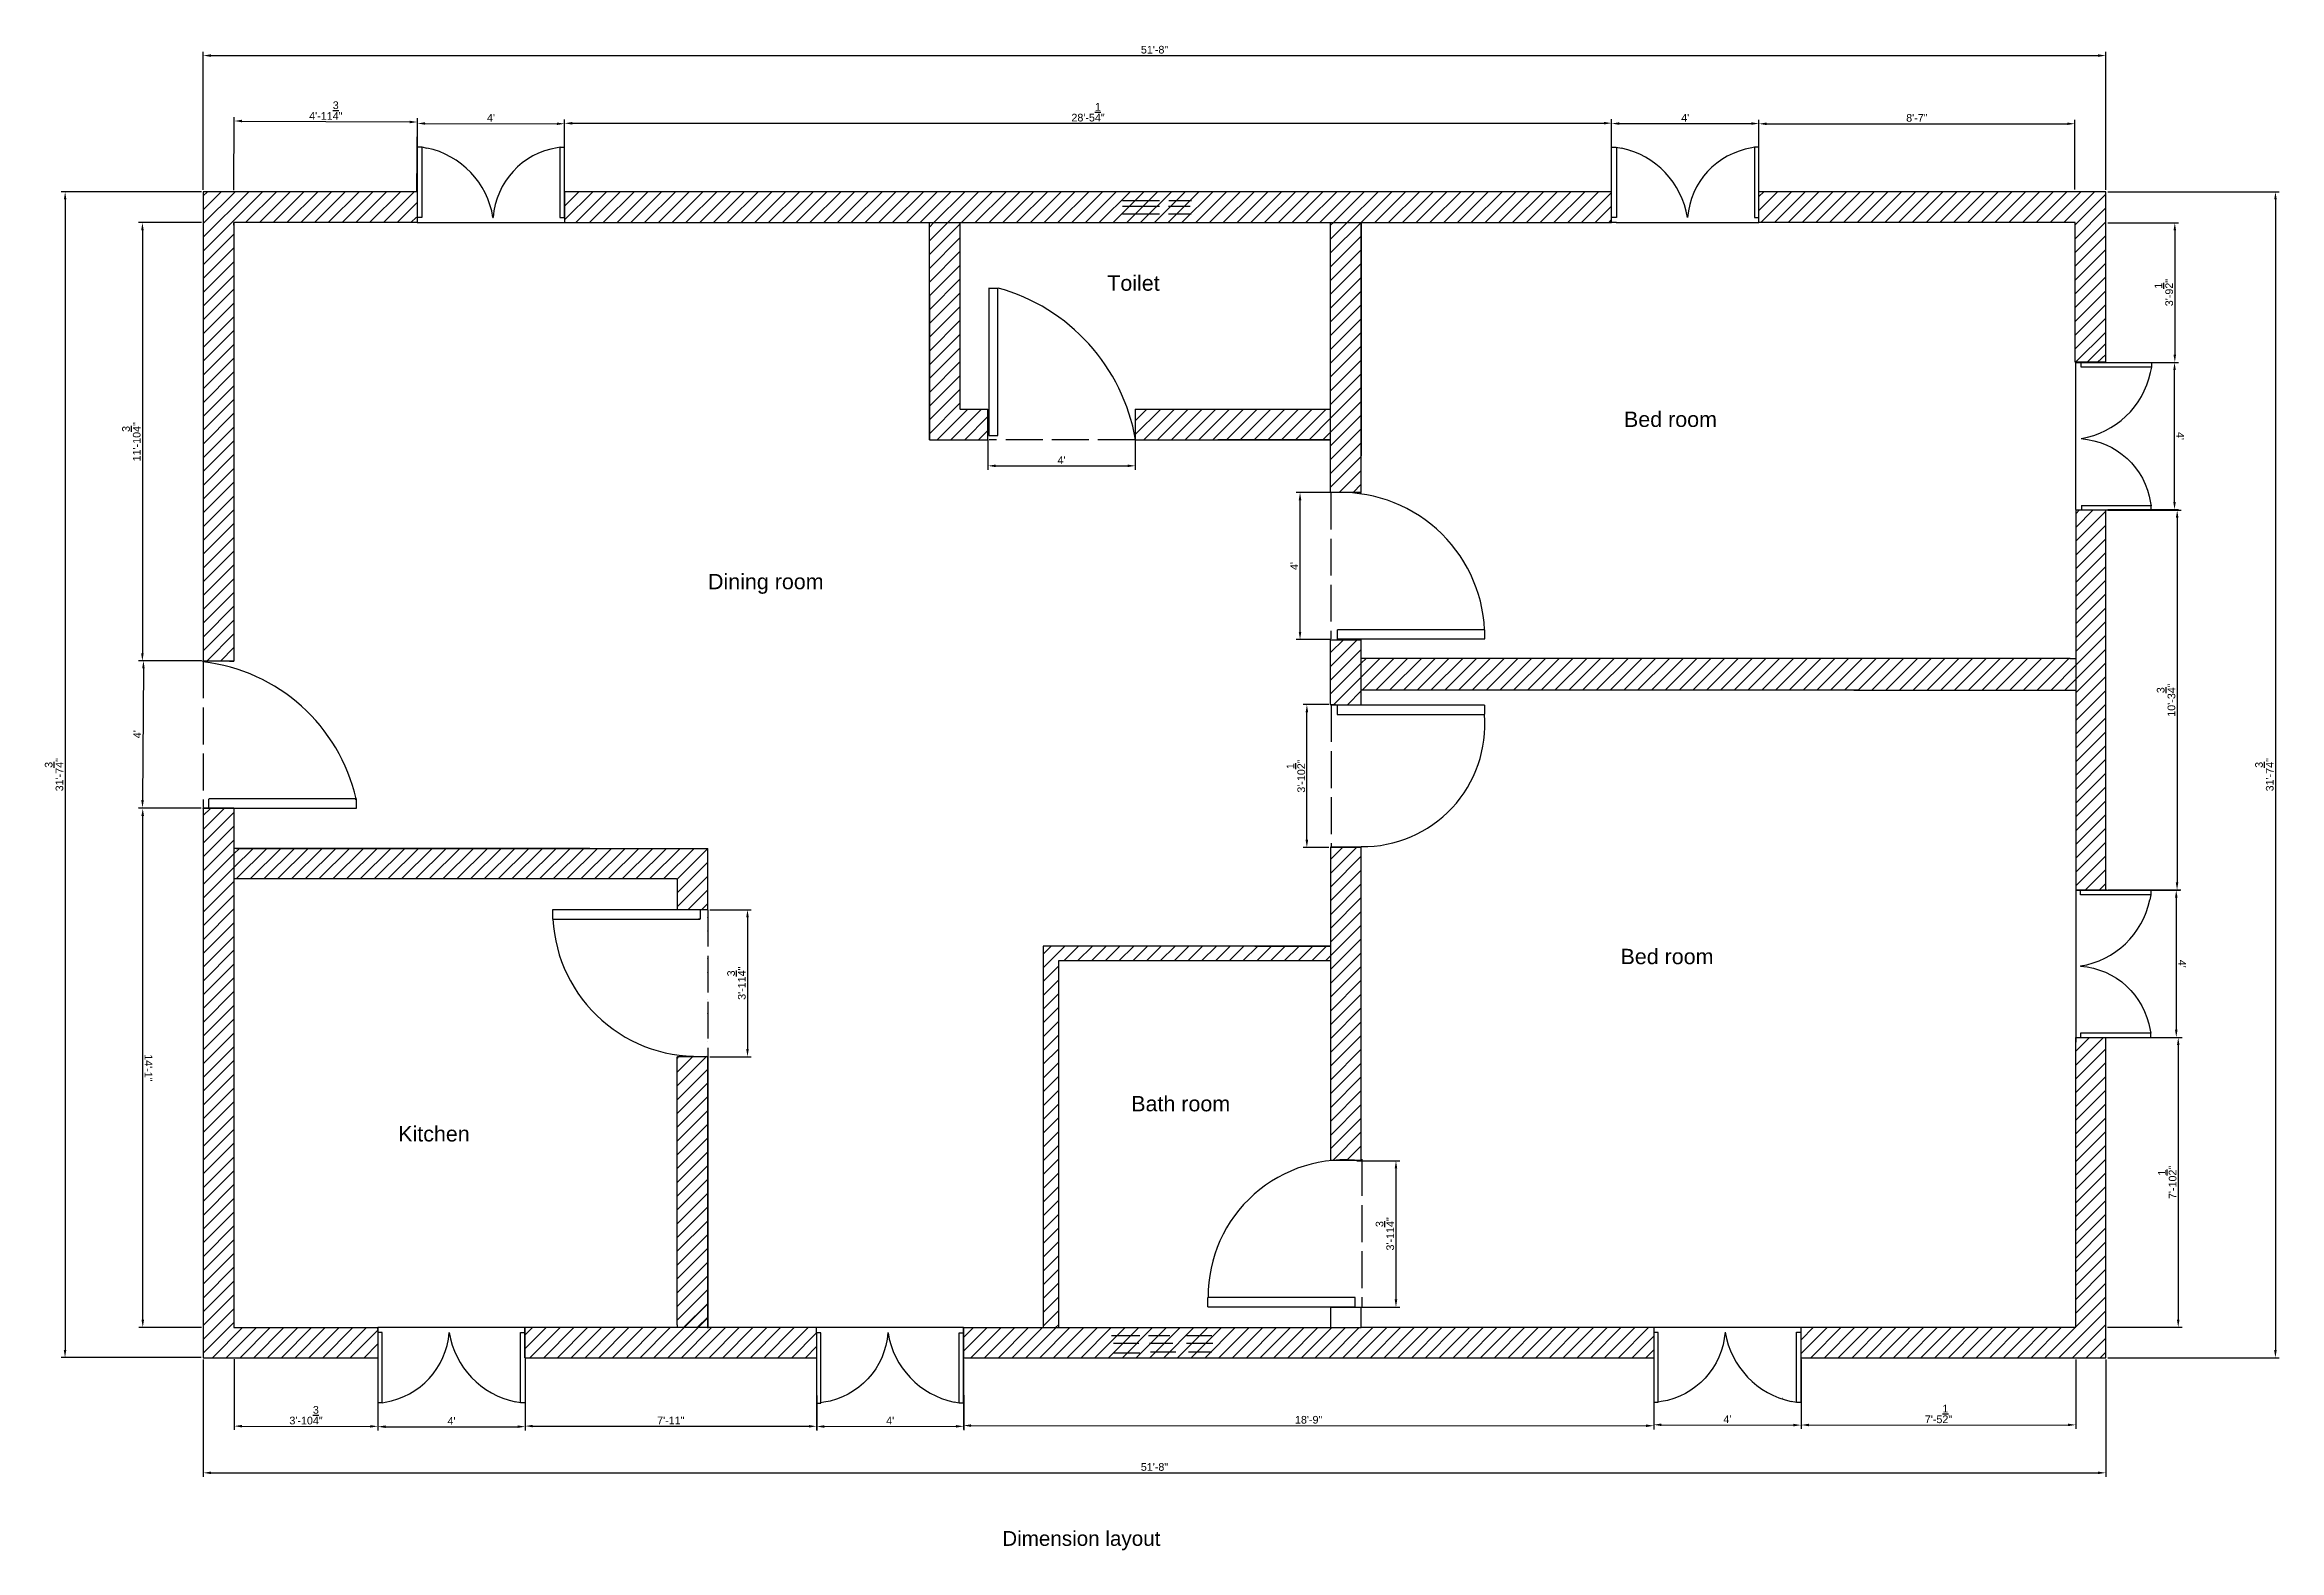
# Model space of a CAD drawing. Header units: millimetres. Extents: x 1752 to 4437, y 962 to 1601.
# Drawn here: x 1752 to 2480, y 1040 to 1531 of the extents above; entities that cross this region are included whole.
import ezdxf

# ---------------------------------------------------------------- set-up
doc = ezdxf.new("R2010")
doc.units = ezdxf.units.MM
doc.linetypes.add('ACAD_ISO02W100', pattern=[15, 12, -3])
doc.layers.add('dotted', color=100, linetype='ACAD_ISO02W100')
doc.layers.add('Text', color=10, linetype='Continuous')
doc.styles.get("Standard").update_dxf_attribs({"font": 'arial.ttf'})
doc.dimstyles.new('ISO-25', dxfattribs={"dimtxt": 2.5, "dimasz": 2.5, "dimexe": 1.25, "dimexo": 0.625, "dimtad": 1, "dimlunit": 4, "dimtxsty": 'Standard', "dimcen": 2.5, "dimadec": 0, "dimazin": 0, "dimtfac": 1, "dimtmove": 0, "dimatfit": 3, "dimfxl": 1, "dimarcsym": 0})
pattern_1 = [(45, (931279.1928, -653564.3147), (-2.24506403, 2.24506403), [])]
pattern_2 = [(45, (931078.9174, -653566.8373), (-2.24506403, 2.24506403), [])]

msp = doc.modelspace()

# ---------------------------------------------------------------- texts
msp.add_text('Dimension layout', height=4.80972).set_placement((2064.191, 1041.842))
at = {"layer": 'Text'}
for s, p in [('Toilet', (2098.415, 1450.698)), ('Bed room', (2266.815, 1406.331)), ('Dining room', (1968.313, 1353.458)), ('Bed room', (2265.684, 1231.326)), ('Bath room', (2106.242, 1183.384)), ('Kitchen', (1867.352, 1173.57))]:
    msp.add_text(s, height=5, dxfattribs=at).set_placement(p)

# ---------------------------------------------------------------- blocks, each defined once
blk = doc.blocks.new('*D31')
at = {"layer": 'Defpoints', "color": 0, "transparency": 16777216}
for p in [(1873.59, 1505.66), (1813.79, 1482.78), (1873.46, 1482.44)]:
    blk.add_point(p, dxfattribs=at)
at = {"layer": 'Text', "color": 0, "lineweight": -2, "transparency": 16777216}
for p, q in [((1813.79, 1483.41), (1813.93, 1507.25)), ((1816.42, 1505.98), (1871.09, 1505.68)), ((1873.46, 1483.07), (1873.59, 1506.91))]:
    blk.add_line(p, q, dxfattribs=at)
at = {"layer": 'Text', "color": 0, "transparency": 16777216}
for points in [[(1816.42, 1506.4), (1816.42, 1505.57), (1813.92, 1506)], [(1871.09, 1506.09), (1871.08, 1505.26), (1873.59, 1505.66)]]:
    blk.add_solid(points, dxfattribs=at)
at = {"layer": 'Text', "color": 0, "transparency": 16777216, "insert": (1843.77, 1509.4), "char_height": 2.5, "attachment_point": 5, "rotation": 359.67669}
blk.add_mtext('4\'-11{\\H1x;\\S3/4;}"', dxfattribs=at)
blk = doc.blocks.new('*D32')
at = {"layer": 'Defpoints', "color": 0, "transparency": 16777216}
for p in [(2262.76, 1505.29), (1921.55, 1482.92), (2262.76, 1482.97)]:
    blk.add_point(p, dxfattribs=at)
at = {"layer": 'Text', "color": 0, "lineweight": -2, "transparency": 16777216}
for p, q in [((1921.55, 1483.55), (1921.54, 1506.49)), ((1924.04, 1505.24), (2260.26, 1505.29)), ((2262.76, 1483.59), (2262.76, 1506.54))]:
    blk.add_line(p, q, dxfattribs=at)
at = {"layer": 'Text', "color": 0, "transparency": 16777216}
for points in [[(1924.04, 1505.66), (1924.04, 1504.83), (1921.54, 1505.24)], [(2260.26, 1505.7), (2260.26, 1504.87), (2262.76, 1505.29)]]:
    blk.add_solid(points, dxfattribs=at)
at = {"layer": 'Text', "color": 0, "transparency": 16777216, "insert": (2092.15, 1508.83), "char_height": 2.5, "attachment_point": 5, "rotation": 0.0075}
blk.add_mtext('28\'-5{\\H1x;\\S1/4;}"', dxfattribs=at)
blk = doc.blocks.new('*D33')
at = {"layer": 'Defpoints', "color": 0, "transparency": 16777216}
for p in [(2310.76, 1505.16), (2262.79, 1483), (2310.76, 1483)]:
    blk.add_point(p, dxfattribs=at)
at = {"layer": 'Text', "color": 0, "lineweight": -2, "transparency": 16777216}
for p, q in [((2262.79, 1483.62), (2262.79, 1506.41)), ((2265.29, 1505.16), (2308.26, 1505.16)), ((2310.76, 1483.62), (2310.76, 1506.41))]:
    blk.add_line(p, q, dxfattribs=at)
at = {"layer": 'Text', "color": 0, "transparency": 16777216}
for points in [[(2265.29, 1505.58), (2265.29, 1504.74), (2262.79, 1505.16)], [(2308.26, 1505.58), (2308.26, 1504.74), (2310.76, 1505.16)]]:
    blk.add_solid(points, dxfattribs=at)
at = {"layer": 'Text', "color": 0, "transparency": 16777216, "insert": (2286.77, 1507.03), "char_height": 2.5, "attachment_point": 5}
blk.add_mtext("4'", dxfattribs=at)
blk = doc.blocks.new('*D34')
at = {"layer": 'Defpoints', "color": 0, "transparency": 16777216}
for p in [(1921.55, 1505.1), (1873.56, 1483.06), (1921.51, 1482.97)]:
    blk.add_point(p, dxfattribs=at)
at = {"layer": 'Text', "color": 0, "lineweight": -2, "transparency": 16777216}
for p, q in [((1873.56, 1483.68), (1873.6, 1506.44)), ((1876.1, 1505.18), (1919.05, 1505.11)), ((1921.51, 1483.6), (1921.55, 1506.35))]:
    blk.add_line(p, q, dxfattribs=at)
at = {"layer": 'Text', "color": 0, "transparency": 16777216}
for points in [[(1876.1, 1505.6), (1876.1, 1504.77), (1873.6, 1505.19)], [(1919.05, 1505.52), (1919.05, 1504.69), (1921.55, 1505.1)]]:
    blk.add_solid(points, dxfattribs=at)
at = {"layer": 'Text', "color": 0, "transparency": 16777216, "insert": (1897.58, 1507.02), "char_height": 2.5, "attachment_point": 5, "rotation": 359.89909}
blk.add_mtext("4'", dxfattribs=at)
blk = doc.blocks.new('*D35')
at = {"layer": 'Defpoints', "color": 0, "transparency": 16777216}
for p in [(2413.75, 1505.1), (2310.76, 1483), (2413.75, 1483.01)]:
    blk.add_point(p, dxfattribs=at)
at = {"layer": 'Text', "color": 0, "lineweight": -2, "transparency": 16777216}
for p, q in [((2310.76, 1483.62), (2310.75, 1506.34)), ((2313.25, 1505.09), (2411.25, 1505.1)), ((2413.75, 1483.64), (2413.75, 1506.35))]:
    blk.add_line(p, q, dxfattribs=at)
at = {"layer": 'Text', "color": 0, "transparency": 16777216}
for points in [[(2313.25, 1505.5), (2313.25, 1504.67), (2310.75, 1505.09)], [(2411.25, 1505.52), (2411.25, 1504.68), (2413.75, 1505.1)]]:
    blk.add_solid(points, dxfattribs=at)
at = {"layer": 'Text', "color": 0, "transparency": 16777216, "insert": (2362.25, 1507), "char_height": 2.5, "attachment_point": 5, "rotation": 0.00802}
blk.add_mtext('8\'-7"', dxfattribs=at)
blk = doc.blocks.new('*D36')
at = {"layer": 'Defpoints', "color": 0, "transparency": 16777216}
for p in [(2423.83, 1527.3), (1803.8, 1482.96), (2423.83, 1482.96)]:
    blk.add_point(p, dxfattribs=at)
at = {"layer": 'Text', "color": 0, "lineweight": -2, "transparency": 16777216}
for p, q in [((1803.8, 1483.58), (1803.8, 1528.56)), ((1806.3, 1527.31), (2421.33, 1527.3)), ((2423.83, 1483.58), (2423.83, 1528.55))]:
    blk.add_line(p, q, dxfattribs=at)
at = {"layer": 'Text', "color": 0, "transparency": 16777216}
for points in [[(1806.3, 1527.72), (1806.3, 1526.89), (1803.8, 1527.31)], [(2421.33, 1527.72), (2421.33, 1526.89), (2423.83, 1527.3)]]:
    blk.add_solid(points, dxfattribs=at)
at = {"layer": 'Text', "color": 0, "transparency": 16777216, "insert": (2113.82, 1529.21), "char_height": 2.5, "attachment_point": 5, "rotation": 359.99986}
blk.add_mtext('51\'-8"', dxfattribs=at)
blk = doc.blocks.new('*D37')
at = {"layer": 'Defpoints', "color": 0, "transparency": 16777216}
for p in [(1803.83, 1472.89), (1783.98, 1330.11), (1803.81, 1330.1)]:
    blk.add_point(p, dxfattribs=at)
at = {"layer": 'Text', "color": 0, "lineweight": -2, "transparency": 16777216}
for p, q in [((1803.21, 1472.89), (1782.75, 1472.89)), ((1784, 1470.39), (1783.98, 1332.61)), ((1803.19, 1330.1), (1782.73, 1330.11))]:
    blk.add_line(p, q, dxfattribs=at)
at = {"layer": 'Text', "color": 0, "transparency": 16777216}
for points in [[(1783.58, 1470.39), (1784.42, 1470.39), (1784, 1472.89)], [(1783.56, 1332.61), (1784.4, 1332.61), (1783.98, 1330.11)]]:
    blk.add_solid(points, dxfattribs=at)
at = {"layer": 'Text', "color": 0, "transparency": 16777216, "insert": (1780.4, 1401.5), "char_height": 2.5, "attachment_point": 5, "rotation": 89.99169}
blk.add_mtext('11\'-10{\\H1x;\\S3/4;}"', dxfattribs=at)
blk = doc.blocks.new('*D38')
at = {"layer": 'Defpoints', "color": 0, "transparency": 16777216}
for p in [(1804.13, 1330.05), (1784.01, 1282.26), (1803.81, 1282.13)]:
    blk.add_point(p, dxfattribs=at)
at = {"layer": 'Text', "color": 0, "lineweight": -2, "transparency": 16777216}
for p, q in [((1803.51, 1330.06), (1783.08, 1330.19)), ((1784.32, 1327.69), (1784.03, 1284.76)), ((1803.18, 1282.13), (1782.76, 1282.27))]:
    blk.add_line(p, q, dxfattribs=at)
at = {"layer": 'Text', "color": 0, "transparency": 16777216}
for points in [[(1783.9, 1327.69), (1784.73, 1327.68), (1784.33, 1330.19)], [(1783.61, 1284.76), (1784.45, 1284.76), (1784.01, 1282.26)]]:
    blk.add_solid(points, dxfattribs=at)
at = {"layer": 'Text', "color": 0, "transparency": 16777216, "insert": (1782.3, 1306.23), "char_height": 2.5, "attachment_point": 5, "rotation": 89.61433}
blk.add_mtext("4'", dxfattribs=at)
blk = doc.blocks.new('*D39')
at = {"layer": 'Defpoints', "color": 0, "transparency": 16777216}
for p in [(1784.08, 1282.08), (1803.81, 1282.09), (1803.83, 1113)]:
    blk.add_point(p, dxfattribs=at)
at = {"layer": 'Text', "color": 0, "lineweight": -2, "transparency": 16777216}
for p, q in [((1803.18, 1282.09), (1782.83, 1282.08)), ((1784.1, 1115.5), (1784.08, 1279.58)), ((1803.2, 1113), (1782.85, 1113))]:
    blk.add_line(p, q, dxfattribs=at)
at = {"layer": 'Text', "color": 0, "transparency": 16777216}
for points in [[(1784.5, 1279.58), (1783.66, 1279.58), (1784.08, 1282.08)], [(1784.52, 1115.5), (1783.69, 1115.5), (1784.1, 1113)]]:
    blk.add_solid(points, dxfattribs=at)
at = {"layer": 'Text', "color": 0, "transparency": 16777216, "insert": (1785.97, 1197.54), "char_height": 2.5, "attachment_point": 5, "rotation": 270.00807}
blk.add_mtext('14\'-1"', dxfattribs=at)
blk = doc.blocks.new('*D40')
at = {"layer": 'Defpoints', "color": 0, "transparency": 16777216}
for p in [(1803.83, 1482.93), (1758.77, 1103.16), (1803.79, 1103.16)]:
    blk.add_point(p, dxfattribs=at)
at = {"layer": 'Text', "color": 0, "lineweight": -2, "transparency": 16777216}
for p, q in [((1803.21, 1482.93), (1757.56, 1482.93)), ((1758.81, 1480.43), (1758.77, 1105.66)), ((1803.17, 1103.16), (1757.52, 1103.16))]:
    blk.add_line(p, q, dxfattribs=at)
at = {"layer": 'Text', "color": 0, "transparency": 16777216}
for points in [[(1758.39, 1480.43), (1759.22, 1480.43), (1758.81, 1482.93)], [(1758.35, 1105.66), (1759.19, 1105.66), (1758.77, 1103.16)]]:
    blk.add_solid(points, dxfattribs=at)
at = {"layer": 'Text', "color": 0, "transparency": 16777216, "insert": (1755.2, 1293.05), "char_height": 2.5, "attachment_point": 5, "rotation": 89.99425}
blk.add_mtext('31\'-7{\\H1x;\\S3/4;}"', dxfattribs=at)
blk = doc.blocks.new('*D41')
at = {"layer": 'Defpoints', "color": 0, "transparency": 16777216}
for p in [(1813.93, 1103.24), (1860.74, 1103.17), (1860.71, 1080.76)]:
    blk.add_point(p, dxfattribs=at)
at = {"layer": 'Text', "color": 0, "lineweight": -2, "transparency": 16777216}
for p, q in [((1813.93, 1102.62), (1813.89, 1079.58)), ((1860.74, 1102.55), (1860.71, 1079.51)), ((1816.39, 1080.82), (1858.21, 1080.76))]:
    blk.add_line(p, q, dxfattribs=at)
at = {"layer": 'Text', "color": 0, "transparency": 16777216}
for points in [[(1816.39, 1081.24), (1816.39, 1080.41), (1813.89, 1080.83)], [(1858.21, 1081.18), (1858.21, 1080.34), (1860.71, 1080.76)]]:
    blk.add_solid(points, dxfattribs=at)
at = {"layer": 'Text', "color": 0, "transparency": 16777216, "insert": (1837.31, 1084.38), "char_height": 2.5, "attachment_point": 5, "rotation": 359.91182}
blk.add_mtext('3\'-10{\\H1x;\\S3/4;}"', dxfattribs=at)
blk = doc.blocks.new('*D42')
at = {"layer": 'Defpoints', "color": 0, "transparency": 16777216}
for p in [(1860.72, 1103.18), (1908.73, 1103.18), (1908.73, 1080.66)]:
    blk.add_point(p, dxfattribs=at)
at = {"layer": 'Text', "color": 0, "lineweight": -2, "transparency": 16777216}
for p, q in [((1860.72, 1102.56), (1860.72, 1079.41)), ((1908.73, 1102.56), (1908.73, 1079.41)), ((1863.22, 1080.66), (1906.23, 1080.66))]:
    blk.add_line(p, q, dxfattribs=at)
at = {"layer": 'Text', "color": 0, "transparency": 16777216}
for points in [[(1863.22, 1081.08), (1863.22, 1080.24), (1860.72, 1080.66)], [(1906.23, 1081.08), (1906.23, 1080.24), (1908.73, 1080.66)]]:
    blk.add_solid(points, dxfattribs=at)
at = {"layer": 'Text', "color": 0, "transparency": 16777216, "insert": (1884.72, 1082.53), "char_height": 2.5, "attachment_point": 5}
blk.add_mtext("4'", dxfattribs=at)
blk = doc.blocks.new('*D43')
at = {"layer": 'Defpoints', "color": 0, "transparency": 16777216}
for p in [(1908.71, 1103.17), (2003.68, 1103.09), (2003.67, 1080.78)]:
    blk.add_point(p, dxfattribs=at)
at = {"layer": 'Text', "color": 0, "lineweight": -2, "transparency": 16777216}
for p, q in [((1908.71, 1102.54), (1908.69, 1079.6)), ((2003.68, 1102.47), (2003.66, 1079.53)), ((1911.19, 1080.85), (2001.17, 1080.78))]:
    blk.add_line(p, q, dxfattribs=at)
at = {"layer": 'Text', "color": 0, "transparency": 16777216}
for points in [[(1911.19, 1081.27), (1911.19, 1080.44), (1908.69, 1080.85)], [(2001.17, 1081.2), (2001.17, 1080.37), (2003.67, 1080.78)]]:
    blk.add_solid(points, dxfattribs=at)
at = {"layer": 'Text', "color": 0, "transparency": 16777216, "insert": (1956.18, 1082.7), "char_height": 2.5, "attachment_point": 5, "rotation": 359.95511}
blk.add_mtext('7\'-11"', dxfattribs=at)
blk = doc.blocks.new('*D44')
at = {"layer": 'Defpoints', "color": 0, "transparency": 16777216}
for p in [(2003.7, 1103.1), (2051.58, 1103.17), (2051.62, 1080.78)]:
    blk.add_point(p, dxfattribs=at)
at = {"layer": 'Text', "color": 0, "lineweight": -2, "transparency": 16777216}
for p, q in [((2003.7, 1102.47), (2003.73, 1079.46)), ((2051.58, 1102.55), (2051.62, 1079.53)), ((2006.23, 1080.71), (2049.12, 1080.78))]:
    blk.add_line(p, q, dxfattribs=at)
at = {"layer": 'Text', "color": 0, "transparency": 16777216}
for points in [[(2006.23, 1081.13), (2006.23, 1080.29), (2003.73, 1080.71)], [(2049.12, 1081.19), (2049.12, 1080.36), (2051.62, 1080.78)]]:
    blk.add_solid(points, dxfattribs=at)
at = {"layer": 'Text', "color": 0, "transparency": 16777216, "insert": (2027.67, 1082.62), "char_height": 2.5, "attachment_point": 5, "rotation": 0.089}
blk.add_mtext("4'", dxfattribs=at)
blk = doc.blocks.new('*D45')
at = {"layer": 'Defpoints', "color": 0, "transparency": 16777216}
for p in [(2051.57, 1103.15), (2276.51, 1103.1), (2276.51, 1080.96)]:
    blk.add_point(p, dxfattribs=at)
at = {"layer": 'Text', "color": 0, "lineweight": -2, "transparency": 16777216}
for p, q in [((2051.57, 1102.52), (2051.56, 1079.76)), ((2276.51, 1102.48), (2276.51, 1079.71)), ((2054.06, 1081.01), (2274.01, 1080.97))]:
    blk.add_line(p, q, dxfattribs=at)
at = {"layer": 'Text', "color": 0, "transparency": 16777216}
for points in [[(2054.06, 1081.43), (2054.06, 1080.59), (2051.56, 1081.01)], [(2274.01, 1081.38), (2274.01, 1080.55), (2276.51, 1080.96)]]:
    blk.add_solid(points, dxfattribs=at)
at = {"layer": 'Text', "color": 0, "transparency": 16777216, "insert": (2164.04, 1082.89), "char_height": 2.5, "attachment_point": 5, "rotation": 359.98806}
blk.add_mtext('18\'-9"', dxfattribs=at)
blk = doc.blocks.new('*D46')
at = {"layer": 'Defpoints', "color": 0, "transparency": 16777216}
for p in [(2276.54, 1103.18), (2324.56, 1103.08), (2324.52, 1081.17)]:
    blk.add_point(p, dxfattribs=at)
at = {"layer": 'Text', "color": 0, "lineweight": -2, "transparency": 16777216}
for p, q in [((2276.54, 1102.56), (2276.49, 1080.03)), ((2324.56, 1102.46), (2324.51, 1079.92)), ((2278.99, 1081.27), (2322.02, 1081.18))]:
    blk.add_line(p, q, dxfattribs=at)
at = {"layer": 'Text', "color": 0, "transparency": 16777216}
for points in [[(2278.99, 1081.69), (2278.99, 1080.85), (2276.49, 1081.28)], [(2322.02, 1081.59), (2322.01, 1080.76), (2324.52, 1081.17)]]:
    blk.add_solid(points, dxfattribs=at)
at = {"layer": 'Text', "color": 0, "transparency": 16777216, "insert": (2300.51, 1083.1), "char_height": 2.5, "attachment_point": 5, "rotation": 359.87587}
blk.add_mtext("4'", dxfattribs=at)
blk = doc.blocks.new('*D47')
at = {"layer": 'Defpoints', "color": 0, "transparency": 16777216}
for p in [(2324.56, 1103.12), (2414.02, 1103.16), (2414.03, 1081.24)]:
    blk.add_point(p, dxfattribs=at)
at = {"layer": 'Text', "color": 0, "lineweight": -2, "transparency": 16777216}
for p, q in [((2324.56, 1102.49), (2324.57, 1079.95)), ((2414.02, 1102.53), (2414.03, 1079.99)), ((2327.07, 1081.2), (2411.53, 1081.24))]:
    blk.add_line(p, q, dxfattribs=at)
at = {"layer": 'Text', "color": 0, "transparency": 16777216}
for points in [[(2327.07, 1081.62), (2327.07, 1080.79), (2324.57, 1081.2)], [(2411.53, 1081.66), (2411.53, 1080.83), (2414.03, 1081.24)]]:
    blk.add_solid(points, dxfattribs=at)
at = {"layer": 'Text', "color": 0, "transparency": 16777216, "insert": (2369.3, 1084.8), "char_height": 2.5, "attachment_point": 5, "rotation": 0.02612}
blk.add_mtext('7\'-5{\\H1x;\\S1/2;}"', dxfattribs=at)
blk = doc.blocks.new('*D48')
at = {"layer": 'Defpoints', "color": 0, "transparency": 16777216}
for p in [(1803.8, 1103.11), (2423.79, 1103.12), (2423.79, 1065.62)]:
    blk.add_point(p, dxfattribs=at)
at = {"layer": 'Text', "color": 0, "lineweight": -2, "transparency": 16777216}
for p, q in [((1803.8, 1102.49), (1803.8, 1064.37)), ((2423.79, 1102.49), (2423.79, 1064.37)), ((1806.3, 1065.62), (2421.29, 1065.62))]:
    blk.add_line(p, q, dxfattribs=at)
at = {"layer": 'Text', "color": 0, "transparency": 16777216}
for points in [[(1806.3, 1066.04), (1806.3, 1065.21), (1803.8, 1065.62)], [(2421.29, 1066.04), (2421.29, 1065.21), (2423.79, 1065.62)]]:
    blk.add_solid(points, dxfattribs=at)
at = {"layer": 'Text', "color": 0, "transparency": 16777216, "insert": (2113.8, 1067.52), "char_height": 2.5, "attachment_point": 5, "rotation": 0.00027}
blk.add_mtext('51\'-8"', dxfattribs=at)
blk = doc.blocks.new('*D49')
at = {"layer": 'Defpoints', "color": 0, "transparency": 16777216}
for p in [(2423.83, 1472.83), (2423.83, 1427.37), (2446.31, 1427.37)]:
    blk.add_point(p, dxfattribs=at)
at = {"layer": 'Text', "color": 0, "lineweight": -2, "transparency": 16777216}
for p, q in [((2424.46, 1472.83), (2447.56, 1472.83)), ((2446.31, 1470.33), (2446.31, 1429.87)), ((2424.46, 1427.37), (2447.56, 1427.37))]:
    blk.add_line(p, q, dxfattribs=at)
at = {"layer": 'Text', "color": 0, "transparency": 16777216}
for points in [[(2445.89, 1470.33), (2446.72, 1470.33), (2446.31, 1472.83)], [(2445.89, 1429.87), (2446.72, 1429.87), (2446.31, 1427.37)]]:
    blk.add_solid(points, dxfattribs=at)
at = {"layer": 'Text', "color": 0, "transparency": 16777216, "insert": (2442.73, 1450.1), "char_height": 2.5, "attachment_point": 5, "rotation": 90}
blk.add_mtext('3\'-9{\\H1x;\\S1/2;}"', dxfattribs=at)
blk = doc.blocks.new('*D50')
at = {"layer": 'Defpoints', "color": 0, "transparency": 16777216}
for p in [(2423.82, 1427.36), (2446.22, 1427.36), (2423.82, 1379.42)]:
    blk.add_point(p, dxfattribs=at)
at = {"layer": 'Text', "color": 0, "lineweight": -2, "transparency": 16777216}
for p, q in [((2424.44, 1427.36), (2447.47, 1427.36)), ((2446.22, 1381.92), (2446.22, 1424.86)), ((2424.45, 1379.42), (2447.47, 1379.42))]:
    blk.add_line(p, q, dxfattribs=at)
at = {"layer": 'Text', "color": 0, "transparency": 16777216}
for points in [[(2446.63, 1424.86), (2445.8, 1424.86), (2446.22, 1427.36)], [(2446.64, 1381.92), (2445.8, 1381.92), (2446.22, 1379.42)]]:
    blk.add_solid(points, dxfattribs=at)
at = {"layer": 'Text', "color": 0, "transparency": 16777216, "insert": (2448.09, 1403.39), "char_height": 2.5, "attachment_point": 5, "rotation": 270.00333}
blk.add_mtext("4'", dxfattribs=at)
blk = doc.blocks.new('*D51')
at = {"layer": 'Defpoints', "color": 0, "transparency": 16777216}
for p in [(2423.88, 1379.24), (2423.83, 1255.5), (2447.04, 1255.49)]:
    blk.add_point(p, dxfattribs=at)
at = {"layer": 'Text', "color": 0, "lineweight": -2, "transparency": 16777216}
for p, q in [((2424.5, 1379.23), (2448.33, 1379.23)), ((2447.08, 1376.73), (2447.04, 1257.99)), ((2424.46, 1255.5), (2448.29, 1255.49))]:
    blk.add_line(p, q, dxfattribs=at)
at = {"layer": 'Text', "color": 0, "transparency": 16777216}
for points in [[(2446.66, 1376.73), (2447.5, 1376.73), (2447.08, 1379.23)], [(2446.62, 1257.99), (2447.46, 1257.99), (2447.04, 1255.49)]]:
    blk.add_solid(points, dxfattribs=at)
at = {"layer": 'Text', "color": 0, "transparency": 16777216, "insert": (2443.47, 1317.36), "char_height": 2.5, "attachment_point": 5, "rotation": 89.97975}
blk.add_mtext('10\'-3{\\H1x;\\S3/4;}"', dxfattribs=at)
blk = doc.blocks.new('*D52')
at = {"layer": 'Defpoints', "color": 0, "transparency": 16777216}
for p in [(2423.81, 1255.46), (2423.81, 1207.47), (2446.79, 1207.48)]:
    blk.add_point(p, dxfattribs=at)
at = {"layer": 'Text', "color": 0, "lineweight": -2, "transparency": 16777216}
for p, q in [((2424.43, 1255.46), (2448.03, 1255.46)), ((2446.79, 1252.96), (2446.79, 1209.98)), ((2424.44, 1207.47), (2448.04, 1207.48))]:
    blk.add_line(p, q, dxfattribs=at)
at = {"layer": 'Text', "color": 0, "transparency": 16777216}
for points in [[(2447.2, 1252.96), (2446.37, 1252.96), (2446.78, 1255.46)], [(2447.21, 1209.98), (2446.38, 1209.98), (2446.79, 1207.48)]]:
    blk.add_solid(points, dxfattribs=at)
at = {"layer": 'Text', "color": 0, "transparency": 16777216, "insert": (2448.66, 1231.47), "char_height": 2.5, "attachment_point": 5, "rotation": 270.0098}
blk.add_mtext("4'", dxfattribs=at)
blk = doc.blocks.new('*D53')
at = {"layer": 'Defpoints', "color": 0, "transparency": 16777216}
for p in [(2423.8, 1207.44), (2423.79, 1113.03), (2447.42, 1113.03)]:
    blk.add_point(p, dxfattribs=at)
at = {"layer": 'Text', "color": 0, "lineweight": -2, "transparency": 16777216}
for p, q in [((2424.42, 1207.44), (2448.68, 1207.44)), ((2447.43, 1204.94), (2447.42, 1115.53)), ((2424.41, 1113.03), (2448.67, 1113.03))]:
    blk.add_line(p, q, dxfattribs=at)
at = {"layer": 'Text', "color": 0, "transparency": 16777216}
for points in [[(2447.01, 1204.94), (2447.84, 1204.94), (2447.43, 1207.44)], [(2447, 1115.53), (2447.83, 1115.53), (2447.42, 1113.03)]]:
    blk.add_solid(points, dxfattribs=at)
at = {"layer": 'Text', "color": 0, "transparency": 16777216, "insert": (2443.85, 1160.23), "char_height": 2.5, "attachment_point": 5, "rotation": 89.99372}
blk.add_mtext('7\'-10{\\H1x;\\S1/2;}"', dxfattribs=at)
blk = doc.blocks.new('*D54')
at = {"layer": 'Defpoints', "color": 0, "transparency": 16777216}
for p in [(2423.83, 1482.96), (2423.81, 1103.11), (2479.1, 1103.11)]:
    blk.add_point(p, dxfattribs=at)
at = {"layer": 'Text', "color": 0, "lineweight": -2, "transparency": 16777216}
for p, q in [((2424.45, 1482.96), (2480.36, 1482.96)), ((2479.11, 1480.46), (2479.1, 1105.61)), ((2424.44, 1103.11), (2480.35, 1103.11))]:
    blk.add_line(p, q, dxfattribs=at)
at = {"layer": 'Text', "color": 0, "transparency": 16777216}
for points in [[(2478.7, 1480.46), (2479.53, 1480.46), (2479.11, 1482.96)], [(2478.68, 1105.61), (2479.51, 1105.61), (2479.1, 1103.11)]]:
    blk.add_solid(points, dxfattribs=at)
at = {"layer": 'Text', "color": 0, "transparency": 16777216, "insert": (2475.51, 1293.04), "char_height": 2.5, "attachment_point": 5, "rotation": 89.99773}
blk.add_mtext('31\'-7{\\H1x;\\S3/4;}"', dxfattribs=at)
blk = doc.blocks.new('*D55')
at = {"layer": 'Defpoints', "color": 0, "transparency": 16777216}
for p in [(1968.25, 1249.05), (1968.25, 1201.19), (1981.17, 1201.19)]:
    blk.add_point(p, dxfattribs=at)
at = {"layer": 'Text', "color": 0, "lineweight": -2, "transparency": 16777216}
for p, q in [((1968.87, 1249.05), (1982.42, 1249.05)), ((1981.17, 1246.55), (1981.17, 1203.69)), ((1968.87, 1201.19), (1982.42, 1201.19))]:
    blk.add_line(p, q, dxfattribs=at)
at = {"layer": 'Text', "color": 0, "transparency": 16777216}
for points in [[(1980.75, 1246.55), (1981.59, 1246.55), (1981.17, 1249.05)], [(1980.75, 1203.69), (1981.59, 1203.69), (1981.17, 1201.19)]]:
    blk.add_solid(points, dxfattribs=at)
at = {"layer": 'Text', "color": 0, "transparency": 16777216, "insert": (1977.58, 1225.12), "char_height": 2.5, "attachment_point": 5, "rotation": 90}
blk.add_mtext('3\'-11{\\H1x;\\S3/4;}"', dxfattribs=at)
blk = doc.blocks.new('*D56')
at = {"layer": 'Defpoints', "color": 0, "transparency": 16777216}
for p in [(2163.46, 1315.87), (2171.23, 1315.87), (2171.23, 1269.34)]:
    blk.add_point(p, dxfattribs=at)
at = {"layer": 'Text', "color": 0, "lineweight": -2, "transparency": 16777216}
for p, q in [((2170.6, 1315.87), (2162.21, 1315.87)), ((2163.46, 1271.84), (2163.46, 1313.37)), ((2170.6, 1269.34), (2162.21, 1269.34))]:
    blk.add_line(p, q, dxfattribs=at)
at = {"layer": 'Text', "color": 0, "transparency": 16777216}
for points in [[(2163.05, 1313.37), (2163.88, 1313.37), (2163.46, 1315.87)], [(2163.05, 1271.84), (2163.88, 1271.84), (2163.46, 1269.34)]]:
    blk.add_solid(points, dxfattribs=at)
at = {"layer": 'Text', "color": 0, "transparency": 16777216, "insert": (2159.89, 1292.61), "char_height": 2.5, "attachment_point": 5, "rotation": 90}
blk.add_mtext('3\'-10{\\H1x;\\S1/2;}"', dxfattribs=at)
blk = doc.blocks.new('*D57')
at = {"layer": 'Defpoints', "color": 0, "transparency": 16777216}
for p in [(2161.24, 1384.97), (2171.91, 1384.97), (2171.91, 1337.07)]:
    blk.add_point(p, dxfattribs=at)
at = {"layer": 'Text', "color": 0, "lineweight": -2, "transparency": 16777216}
for p, q in [((2171.29, 1384.97), (2159.99, 1384.97)), ((2161.24, 1339.57), (2161.24, 1382.47)), ((2171.29, 1337.07), (2159.99, 1337.07))]:
    blk.add_line(p, q, dxfattribs=at)
at = {"layer": 'Text', "color": 0, "transparency": 16777216}
for points in [[(2160.82, 1382.47), (2161.65, 1382.47), (2161.24, 1384.97)], [(2160.82, 1339.57), (2161.65, 1339.57), (2161.24, 1337.07)]]:
    blk.add_solid(points, dxfattribs=at)
at = {"layer": 'Text', "color": 0, "transparency": 16777216, "insert": (2159.36, 1361.02), "char_height": 2.5, "attachment_point": 5, "rotation": 90}
blk.add_mtext("4'", dxfattribs=at)
blk = doc.blocks.new('*D58')
at = {"layer": 'Defpoints', "color": 0, "transparency": 16777216}
for p in [(2059.51, 1402.89), (2107.53, 1402.89), (2107.53, 1393.66)]:
    blk.add_point(p, dxfattribs=at)
at = {"layer": 'Text', "color": 0, "lineweight": -2, "transparency": 16777216}
for p, q in [((2059.51, 1402.27), (2059.51, 1392.41)), ((2107.53, 1402.27), (2107.53, 1392.41)), ((2062.01, 1393.66), (2105.03, 1393.66))]:
    blk.add_line(p, q, dxfattribs=at)
at = {"layer": 'Text', "color": 0, "transparency": 16777216}
for points in [[(2062.01, 1394.08), (2062.01, 1393.25), (2059.51, 1393.66)], [(2105.03, 1394.08), (2105.03, 1393.25), (2107.53, 1393.66)]]:
    blk.add_solid(points, dxfattribs=at)
at = {"layer": 'Text', "color": 0, "transparency": 16777216, "insert": (2083.52, 1395.54), "char_height": 2.5, "attachment_point": 5}
blk.add_mtext("4'", dxfattribs=at)
blk = doc.blocks.new('*D59')
at = {"layer": 'Defpoints', "color": 0, "transparency": 16777216}
for p in [(2179.09, 1167.29), (2179.09, 1119.6), (2192.5, 1119.6)]:
    blk.add_point(p, dxfattribs=at)
at = {"layer": 'Text', "color": 0, "lineweight": -2, "transparency": 16777216}
for p, q in [((2179.72, 1167.29), (2193.75, 1167.29)), ((2192.5, 1164.79), (2192.5, 1122.1)), ((2179.72, 1119.6), (2193.75, 1119.6))]:
    blk.add_line(p, q, dxfattribs=at)
at = {"layer": 'Text', "color": 0, "transparency": 16777216}
for points in [[(2192.08, 1164.79), (2192.91, 1164.79), (2192.5, 1167.29)], [(2192.08, 1122.1), (2192.91, 1122.1), (2192.5, 1119.6)]]:
    blk.add_solid(points, dxfattribs=at)
at = {"layer": 'Text', "color": 0, "transparency": 16777216, "insert": (2188.9, 1143.45), "char_height": 2.5, "attachment_point": 5, "rotation": 90}
blk.add_mtext('3\'-11{\\H1x;\\S3/4;}"', dxfattribs=at)

# ---------------------------------------------------------------- dimensions: what is measured, and where the dimension line sits
at = {"layer": 'Text'}
for p1, p2, distance, picture, middle in [((1803.8, 1482.958), (2423.831, 1482.956), 44.347, '*D36', (2113.816, 1529.206)), ((1813.788, 1482.78), (1873.455, 1482.443), 23.219, '*D31', (1843.773, 1509.399)), ((1873.558, 1483.057), (1921.509, 1482.973), 22.131, '*D34', (1897.576, 1507.021)), ((1921.546, 1482.924), (2262.761, 1482.969), 22.319, '*D32', (2092.15, 1508.834)), ((2262.786, 1482.999), (2310.755, 1482.999), 22.161, '*D33', (2286.771, 1507.035)), ((2310.756, 1482.996), (2413.754, 1483.01), 22.091, '*D35', (2362.252, 1506.996)), ((1803.831, 1482.929), (1803.793, 1103.158), -45.025, '*D40', (1755.197, 1293.048)), ((2423.829, 1482.962), (2423.814, 1103.115), 55.283, '*D54', (2475.513, 1293.036)), ((1803.835, 1472.885), (1803.814, 1330.102), -19.834, '*D37', (1780.4, 1401.497)), ((2423.832, 1472.835), (2423.832, 1427.368), 22.476, '*D49', (2442.734, 1450.101)), ((2423.823, 1379.418), (2423.82, 1427.358), -22.398, '*D50', (2448.094, 1403.389)), ((2059.512, 1402.891), (2107.529, 1402.891), -9.227, '*D58', (2083.52, 1395.539)), ((2423.876, 1379.235), (2423.832, 1255.497), 23.207, '*D51', (2443.469, 1317.359)), ((1804.132, 1330.052), (1803.81, 1282.125), -19.798, '*D38', (1782.298, 1306.235)), ((2171.226, 1269.341), (2171.226, 1315.872), 7.764, '*D56', (2159.888, 1292.607)), ((1803.83, 1112.999), (1803.806, 1282.086), 19.726, '*D39', (1785.972, 1197.54)), ((2423.806, 1255.457), (2423.814, 1207.474), 22.979, '*D52', (2448.664, 1231.47)), ((1968.246, 1249.049), (1968.246, 1201.191), 12.925, '*D55', (1977.58, 1225.12)), ((2423.797, 1207.438), (2423.787, 1113.031), 23.629, '*D53', (2443.848, 1160.232)), ((2179.091, 1167.294), (2179.091, 1119.6), 13.404, '*D59', (2188.904, 1143.447)), ((1803.804, 1103.112), (2423.788, 1103.115), -37.491, '*D48', (2113.796, 1067.525)), ((1813.9283, 1103.2432), (1860.7426, 1103.1712), -22.4155, '*D41', (1837.3065, 1084.3829)), ((1860.719, 1103.182), (1908.726, 1103.182), -22.523, '*D42', (1884.723, 1082.533)), ((1908.71, 1103.166), (2003.683, 1103.092), -22.311, '*D43', (1956.181, 1082.698)), ((2003.697, 1103.096), (2051.581, 1103.17), -22.39, '*D44', (2027.671, 1082.618)), ((2051.567, 1103.147), (2276.513, 1103.1), -22.135, '*D45', (2164.036, 1082.89)), ((2276.538, 1103.184), (2324.563, 1103.08), -21.908, '*D46', (2300.507, 1083.1)), ((2324.56, 1103.117), (2414.024, 1103.158), -21.915, '*D47', (2369.301, 1084.796))]:
    dim = msp.add_aligned_dim(p1=p1, p2=p2, distance=distance, dimstyle='ISO-25', dxfattribs=at)
    dim.commit()
    dim.dimension.update_dxf_attribs({"geometry": picture, "text_midpoint": middle})
dim = msp.add_linear_dim(base=(2161.235, 1384.966), p1=(2171.915, 1337.074), p2=(2171.915, 1384.966), angle=90, dimstyle='ISO-25', dxfattribs=at)
dim.commit()
dim.dimension.update_dxf_attribs({"geometry": '*D57', "text_midpoint": (2161.235, 1361.02), "dimtype": 161})

# ---------------------------------------------------------------- hatches: boundary and pattern name
at = {"true_color": 0x000000}
h = msp.add_hatch(dxfattribs=at)
h.set_pattern_fill('ANSI31', color=18)
h.set_pattern_definition(pattern_2)
h.paths.add_polyline_path([(2262.762, 1482.965), (1921.539, 1482.965), (1921.507, 1482.965), (1921.507, 1474.583), (1921.507, 1472.953), (2262.762, 1472.953)])
h = msp.add_hatch(dxfattribs=at)
h.set_pattern_fill('ANSI31', color=18)
h.set_pattern_definition(pattern_2)
h.paths.add_polyline_path([(2059.515, 1412.144), (2050.378, 1412.144), (2050.378, 1472.585), (2050.378, 1472.953), (2040.441, 1472.953), (2040.441, 1402.15), (2059.515, 1402.15)])
h.paths.add_polyline_path([(2171.206, 1412.142), (2170.885, 1412.142), (2107.515, 1412.144), (2107.515, 1402.851, -0.0028557), (2107.64, 1402.15), (2171.206, 1402.15)])
h.paths.add_polyline_path([(2181.197, 1472.953), (2171.211, 1472.953), (2171.211, 1471.591), (2171.206, 1385.008), (2181.197, 1385.008)])
h = msp.add_hatch(dxfattribs=at)
h.set_pattern_fill('ANSI31', color=18)
h.set_pattern_definition(pattern_2)
h.paths.add_polyline_path([(1860.723, 1112.953), (1813.806, 1112.953), (1813.806, 1282.084), (1803.802, 1282.084), (1803.802, 1103.126), (1860.723, 1103.126)])
h = msp.add_hatch(dxfattribs=at)
h.set_pattern_fill('ANSI31', color=18)
h.set_pattern_definition(pattern_2)
h.paths.add_polyline_path([(2423.813, 1207.459), (2414.031, 1207.459), (2414.031, 1113.027), (2324.532, 1113.027), (2324.532, 1103.126), (2423.813, 1103.126)])
h = msp.add_hatch(dxfattribs=at)
h.set_pattern_fill('ANSI31', color=18)
h.set_pattern_definition(pattern_1)
h.paths.add_polyline_path([(1960.327, 1112.953), (1968.197, 1120.823), (1968.197, 1112.953), (2003.681, 1112.953), (2003.681, 1111.235), (2003.681, 1103.127), (2003.572, 1103.127), (1908.656, 1103.126), (1908.656, 1112.953)])
h = msp.add_hatch(dxfattribs=at)
h.set_pattern_fill('ANSI31', color=18)
h.set_pattern_definition(pattern_1)
h.paths.add_polyline_path([(2276.532, 1113.023), (2276.196, 1113.023), (2181.197, 1113.027), (2181.197, 1112.954), (2077.496, 1112.954), (2051.553, 1112.953), (2051.553, 1112.92), (2051.553, 1103.126), (2276.376, 1103.126), (2276.532, 1103.128)])

# ---------------------------------------------------------------- linework, layer by layer
at = {"color": 18, "linetype": 'Continuous', "true_color": 0x000000}
for p, q in [((1873.532, 1497.434), (1873.665, 1497.568)), ((1803.802, 1481.586), (1805.181, 1482.965)), ((1803.802, 1477.096), (1809.671, 1482.965)), ((1803.802, 1472.606), (1814.161, 1482.965)), ((1803.802, 1468.116), (1818.651, 1482.965)), ((1803.802, 1463.626), (1823.142, 1482.965)), ((1817.62, 1472.953), (1827.632, 1482.965)), ((1822.11, 1472.953), (1832.122, 1482.965)), ((1826.6, 1472.953), (1836.612, 1482.965)), ((1831.09, 1472.953), (1841.102, 1482.965)), ((1835.58, 1472.953), (1845.592, 1482.965)), ((1840.07, 1472.953), (1850.082, 1482.965)), ((1844.561, 1472.953), (1854.572, 1482.965)), ((1849.051, 1472.953), (1859.063, 1482.965)), ((1853.541, 1472.953), (1863.553, 1482.965)), ((1858.031, 1472.953), (1868.043, 1482.965)), ((1862.521, 1472.953), (1872.533, 1482.965)), ((1867.011, 1472.953), (1873.485, 1479.416)), ((2310.762, 1481.349), (2312.378, 1482.965)), ((2310.762, 1476.858), (2316.868, 1482.965)), ((2311.347, 1472.953), (2321.359, 1482.965)), ((2315.837, 1472.953), (2325.849, 1482.965)), ((2320.327, 1472.953), (2330.339, 1482.965)), ((2324.817, 1472.953), (2334.829, 1482.965)), ((2329.307, 1472.953), (2339.319, 1482.965)), ((2333.797, 1472.953), (2343.809, 1482.965)), ((2338.288, 1472.953), (2348.299, 1482.965)), ((2342.778, 1472.953), (2352.789, 1482.965)), ((2347.268, 1472.953), (2357.28, 1482.965)), ((2351.758, 1472.953), (2361.77, 1482.965)), ((2356.248, 1472.953), (2366.26, 1482.965)), ((2360.738, 1472.953), (2370.75, 1482.965)), ((2365.228, 1472.953), (2375.24, 1482.965)), ((2369.718, 1472.953), (2379.73, 1482.965)), ((2374.209, 1472.953), (2384.22, 1482.965)), ((2378.699, 1472.953), (2388.711, 1482.965)), ((2383.189, 1472.953), (2393.201, 1482.965)), ((2387.679, 1472.953), (2397.691, 1482.965)), ((2392.169, 1472.953), (2402.181, 1482.965)), ((2396.659, 1472.953), (2406.671, 1482.965)), ((2401.149, 1472.953), (2411.161, 1482.965)), ((2405.639, 1472.953), (2415.651, 1482.965)), ((2410.13, 1472.953), (2420.141, 1482.965)), ((2413.806, 1472.14), (2423.813, 1482.147)), ((1871.501, 1472.953), (1873.269, 1474.721)), ((2413.806, 1467.65), (2423.813, 1477.657)), ((2413.806, 1463.159), (2423.813, 1473.167)), ((1803.802, 1459.136), (1813.811, 1469.144)), ((1803.802, 1454.645), (1813.81, 1464.653)), ((2413.806, 1458.669), (2423.813, 1468.676)), ((2413.806, 1454.179), (2423.813, 1464.186)), ((1803.802, 1450.155), (1813.81, 1460.163)), ((2413.806, 1449.689), (2423.813, 1459.696)), ((1803.802, 1445.665), (1813.81, 1455.673)), ((1803.802, 1441.175), (1813.81, 1451.183)), ((2413.806, 1445.199), (2423.813, 1455.206)), ((2413.806, 1440.709), (2423.813, 1450.716)), ((1803.802, 1436.685), (1813.81, 1446.692)), ((1803.802, 1432.195), (1813.81, 1442.202)), ((2413.806, 1436.219), (2423.813, 1446.226)), ((1803.802, 1427.705), (1813.81, 1437.712)), ((2413.806, 1431.729), (2423.813, 1441.736)), ((2413.866, 1427.298), (2423.813, 1437.245)), ((1803.802, 1423.215), (1813.809, 1433.222)), ((1803.802, 1418.724), (1813.809, 1428.731)), ((1803.802, 1414.234), (1813.809, 1424.241)), ((1803.802, 1409.744), (1813.809, 1419.751)), ((1803.802, 1405.254), (1813.809, 1415.261)), ((1803.802, 1400.764), (1813.809, 1410.77)), ((1803.802, 1396.274), (1813.809, 1406.28)), ((1803.802, 1391.784), (1813.809, 1401.79)), ((1803.802, 1387.294), (1813.808, 1397.3)), ((1803.802, 1382.803), (1813.808, 1392.809)), ((1803.802, 1378.313), (1813.808, 1388.319)), ((1803.802, 1373.823), (1813.808, 1383.829)), ((1803.802, 1369.333), (1813.808, 1379.338)), ((2414.031, 1373.581), (2419.748, 1379.298)), ((2414.031, 1378.071), (2415.257, 1379.297)), ((2414.031, 1369.091), (2423.813, 1378.874)), ((1803.802, 1364.843), (1813.808, 1374.848)), ((1803.802, 1360.353), (1813.808, 1370.358)), ((2414.031, 1364.601), (2423.813, 1374.384)), ((2414.031, 1360.111), (2423.813, 1369.894)), ((1803.802, 1355.863), (1813.807, 1365.868)), ((2414.031, 1355.621), (2423.813, 1365.403)), ((1803.802, 1351.372), (1813.807, 1361.377)), ((1803.802, 1346.882), (1813.807, 1356.887)), ((2414.031, 1351.131), (2423.813, 1360.913)), ((2414.031, 1346.64), (2423.813, 1356.423)), ((1803.802, 1342.392), (1813.807, 1352.397)), ((1803.802, 1337.902), (1813.807, 1347.907)), ((2414.031, 1342.15), (2423.813, 1351.933)), ((2414.031, 1337.66), (2423.813, 1347.443)), ((1803.802, 1333.412), (1813.807, 1343.416)), ((2414.031, 1333.17), (2423.813, 1342.953)), ((1804.956, 1330.075), (1813.807, 1338.926)), ((1809.446, 1330.075), (1813.807, 1334.436)), ((2171.206, 1332.813), (2175.399, 1337.005)), ((2171.206, 1328.322), (2179.886, 1337.002)), ((2171.206, 1323.832), (2181.197, 1333.823)), ((2414.031, 1328.68), (2423.813, 1338.463)), ((2414.031, 1324.19), (2423.813, 1333.973)), ((2171.206, 1319.342), (2181.197, 1329.333)), ((2181.197, 1329.333), (2182.803, 1330.939)), ((2181.197, 1324.843), (2187.293, 1330.939)), ((2181.461, 1320.616), (2191.783, 1330.939)), ((2185.951, 1320.616), (2196.274, 1330.939)), ((2190.441, 1320.616), (2200.764, 1330.939)), ((2194.931, 1320.616), (2205.254, 1330.939)), ((2199.421, 1320.616), (2209.744, 1330.939)), ((2203.911, 1320.616), (2214.234, 1330.939)), ((2208.401, 1320.616), (2218.724, 1330.939)), ((2212.891, 1320.616), (2223.214, 1330.939)), ((2217.382, 1320.616), (2227.704, 1330.939)), ((2221.872, 1320.616), (2232.194, 1330.938)), ((2226.362, 1320.616), (2236.684, 1330.938)), ((2230.852, 1320.616), (2241.174, 1330.938)), ((2235.342, 1320.616), (2245.664, 1330.938)), ((2239.832, 1320.616), (2250.154, 1330.938)), ((2244.322, 1320.616), (2254.644, 1330.938)), ((2248.812, 1320.616), (2259.134, 1330.938)), ((2253.303, 1320.616), (2263.624, 1330.938)), ((2257.793, 1320.616), (2268.115, 1330.938)), ((2262.283, 1320.616), (2272.605, 1330.938)), ((2266.773, 1320.616), (2277.095, 1330.938)), ((2271.263, 1320.616), (2281.585, 1330.938)), ((2275.753, 1320.616), (2286.075, 1330.938)), ((2280.243, 1320.616), (2290.565, 1330.938)), ((2284.734, 1320.616), (2295.055, 1330.938)), ((2289.224, 1320.616), (2299.545, 1330.937)), ((2293.714, 1320.616), (2304.035, 1330.937)), ((2298.204, 1320.616), (2308.525, 1330.937)), ((2302.694, 1320.616), (2313.015, 1330.937)), ((2307.184, 1320.616), (2317.505, 1330.937)), ((2311.674, 1320.616), (2321.995, 1330.937)), ((2316.164, 1320.616), (2326.485, 1330.937)), ((2320.655, 1320.616), (2330.975, 1330.937)), ((2325.145, 1320.616), (2335.465, 1330.937)), ((2329.635, 1320.616), (2339.956, 1330.937)), ((2334.125, 1320.616), (2344.446, 1330.937)), ((2338.615, 1320.616), (2348.936, 1330.937)), ((2343.105, 1320.616), (2353.426, 1330.937)), ((2347.595, 1320.616), (2357.916, 1330.937)), ((2352.085, 1320.616), (2362.406, 1330.937)), ((2356.575, 1320.616), (2366.896, 1330.936)), ((2361.065, 1320.615), (2371.386, 1330.936)), ((2365.555, 1320.615), (2375.876, 1330.936)), ((2370.045, 1320.615), (2380.366, 1330.936)), ((2374.535, 1320.615), (2384.856, 1330.936)), ((2379.025, 1320.615), (2389.346, 1330.936)), ((2383.515, 1320.614), (2393.836, 1330.936)), ((2388.005, 1320.614), (2398.326, 1330.936)), ((2392.494, 1320.614), (2402.816, 1330.936)), ((2396.984, 1320.614), (2407.306, 1330.936)), ((2401.474, 1320.614), (2411.796, 1330.936)), ((2405.964, 1320.613), (2414.031, 1328.68)), ((2414.031, 1319.7), (2423.813, 1329.482)), ((2172.171, 1315.817), (2181.197, 1324.843)), ((2176.661, 1315.817), (2181.197, 1320.353)), ((2410.454, 1320.613), (2414.031, 1324.19)), ((2414.031, 1315.21), (2423.813, 1324.992)), ((2414.031, 1310.719), (2423.813, 1320.502)), ((2181.152, 1315.817), (2181.197, 1315.862)), ((2414.031, 1306.229), (2423.813, 1316.012)), ((2414.031, 1301.739), (2423.813, 1311.522)), ((2414.031, 1297.249), (2423.813, 1307.032)), ((2414.031, 1292.759), (2423.813, 1302.542)), ((2414.031, 1288.269), (2423.813, 1298.052)), ((2414.031, 1283.779), (2423.813, 1293.561)), ((2414.031, 1279.289), (2423.813, 1289.071)), ((2414.031, 1274.798), (2423.813, 1284.581)), ((2414.031, 1270.308), (2423.813, 1280.091)), ((2414.031, 1265.818), (2423.813, 1275.601)), ((1813.806, 1262.781), (1820.07, 1269.045)), ((1813.806, 1267.271), (1815.58, 1269.044)), ((1814.586, 1259.07), (1824.561, 1269.045)), ((1819.076, 1259.07), (1829.051, 1269.045)), ((1823.566, 1259.07), (1833.541, 1269.045)), ((1828.056, 1259.07), (1838.032, 1269.046)), ((1832.547, 1259.07), (1842.522, 1269.046)), ((1837.037, 1259.07), (1847.012, 1269.046)), ((1841.527, 1259.07), (1851.503, 1269.046)), ((1846.017, 1259.07), (1855.993, 1269.047)), ((1850.507, 1259.07), (1860.484, 1269.047)), ((1854.997, 1259.07), (1864.974, 1269.047)), ((1859.487, 1259.07), (1869.464, 1269.047)), ((1863.978, 1259.07), (1873.955, 1269.047)), ((1868.468, 1259.07), (1878.445, 1269.048)), ((1872.958, 1259.07), (1882.935, 1269.048)), ((1877.448, 1259.07), (1887.426, 1269.048)), ((1881.938, 1259.07), (1891.916, 1269.048)), ((1886.428, 1259.07), (1896.406, 1269.049)), ((1890.918, 1259.07), (1900.897, 1269.049)), ((1895.408, 1259.07), (1905.387, 1269.049)), ((1899.899, 1259.07), (1909.877, 1269.049)), ((1904.389, 1259.07), (1914.368, 1269.05)), ((1908.879, 1259.07), (1918.858, 1269.05)), ((1913.369, 1259.07), (1923.349, 1269.05)), ((1917.859, 1259.07), (1927.839, 1269.05)), ((1922.349, 1259.07), (1932.329, 1269.05)), ((1926.839, 1259.07), (1936.819, 1269.05)), ((1931.329, 1259.07), (1941.309, 1269.05)), ((1935.82, 1259.07), (1945.799, 1269.05)), ((1940.31, 1259.07), (1950.29, 1269.05)), ((1944.8, 1259.07), (1954.78, 1269.05)), ((1949.29, 1259.07), (1959.27, 1269.05)), ((1953.78, 1259.07), (1963.76, 1269.05)), ((1958.201, 1259.001), (1968.197, 1268.997)), ((2171.363, 1261.127), (2179.702, 1269.466)), ((2171.371, 1265.625), (2175.212, 1269.466)), ((2414.031, 1261.328), (2423.813, 1271.111)), ((1958.215, 1254.525), (1968.197, 1264.507)), ((1958.215, 1250.035), (1968.197, 1260.017)), ((2171.348, 1252.132), (2181.197, 1261.981)), ((2171.356, 1256.63), (2181.197, 1266.471)), ((2414.031, 1256.838), (2423.813, 1266.621)), ((2417.142, 1255.459), (2423.813, 1262.13)), ((1961.837, 1249.149), (1968.197, 1255.526)), ((2171.333, 1243.137), (2181.197, 1253.001)), ((2171.34, 1247.634), (2181.197, 1257.491)), ((2421.632, 1255.459), (2423.813, 1257.64)), ((1966.316, 1249.155), (1968.197, 1251.036)), ((1968.202, 1246.552), (1968.296, 1246.646)), ((2171.325, 1238.639), (2181.197, 1248.511)), ((1968.211, 1242.071), (1968.296, 1242.155)), ((2171.31, 1229.644), (2181.197, 1239.53)), ((2171.318, 1234.141), (2181.197, 1244.02)), ((1968.221, 1237.59), (1968.296, 1237.665)), ((1968.23, 1233.109), (1968.296, 1233.175)), ((2077.503, 1234.619), (2080.082, 1237.198)), ((2077.503, 1230.129), (2084.572, 1237.198)), ((2084.248, 1232.384), (2089.062, 1237.198)), ((2088.738, 1232.384), (2093.552, 1237.198)), ((2093.228, 1232.384), (2098.042, 1237.198)), ((2097.718, 1232.384), (2102.532, 1237.198)), ((2102.208, 1232.384), (2107.022, 1237.198)), ((2106.698, 1232.384), (2111.513, 1237.198)), ((2111.189, 1232.384), (2116.003, 1237.198)), ((2115.679, 1232.384), (2120.493, 1237.198)), ((2120.169, 1232.384), (2124.983, 1237.198)), ((2124.659, 1232.384), (2129.473, 1237.198)), ((2129.149, 1232.384), (2133.963, 1237.198)), ((2133.639, 1232.384), (2138.453, 1237.198)), ((2138.129, 1232.384), (2142.943, 1237.198)), ((2142.619, 1232.384), (2147.434, 1237.198)), ((2147.11, 1232.384), (2151.924, 1237.198)), ((2151.6, 1232.384), (2156.414, 1237.198)), ((2156.09, 1232.384), (2160.904, 1237.198)), ((2160.58, 1232.384), (2165.394, 1237.198)), ((2165.07, 1232.384), (2169.884, 1237.198)), ((2169.56, 1232.384), (2171.206, 1234.03)), ((2171.303, 1225.146), (2181.197, 1235.04)), ((1968.239, 1228.628), (1968.296, 1228.685)), ((1968.249, 1224.148), (1968.296, 1224.195)), ((2077.503, 1225.639), (2082.494, 1230.63)), ((2077.503, 1221.149), (2082.494, 1226.14)), ((2171.288, 1216.151), (2181.197, 1226.06)), ((2171.295, 1220.648), (2181.197, 1230.55)), ((1968.258, 1219.667), (1968.296, 1219.705)), ((2077.503, 1216.659), (2082.494, 1221.65)), ((2077.503, 1212.169), (2082.494, 1217.16)), ((2171.273, 1207.155), (2181.197, 1217.08)), ((2171.28, 1211.653), (2181.197, 1221.57)), ((1968.267, 1215.186), (1968.296, 1215.215)), ((1968.276, 1210.705), (1968.296, 1210.725)), ((2077.503, 1207.678), (2082.494, 1212.67)), ((2171.265, 1202.658), (2181.197, 1212.589)), ((1968.286, 1206.224), (1968.296, 1206.234)), ((1968.295, 1201.743), (1968.296, 1201.744)), ((2077.503, 1203.188), (2082.494, 1208.18)), ((2077.503, 1198.698), (2082.494, 1203.689)), ((2171.25, 1193.662), (2181.197, 1203.609)), ((2171.258, 1198.16), (2181.197, 1208.099)), ((1958.216, 1191.664), (1967.937, 1201.385)), ((1958.216, 1196.154), (1963.317, 1201.255)), ((1958.216, 1200.644), (1958.737, 1201.166)), ((1958.216, 1187.174), (1968.197, 1197.155)), ((2077.503, 1194.208), (2082.494, 1199.199)), ((2077.503, 1189.718), (2082.494, 1194.709)), ((2171.235, 1184.667), (2181.197, 1194.629)), ((2171.243, 1189.165), (2181.197, 1199.119)), ((1958.215, 1182.683), (1968.197, 1192.665)), ((1958.215, 1178.193), (1968.197, 1188.175)), ((2077.503, 1185.228), (2082.494, 1190.219)), ((2171.227, 1180.169), (2181.197, 1190.139)), ((1958.215, 1173.703), (1968.197, 1183.684)), ((2077.503, 1180.738), (2082.494, 1185.729)), ((2077.503, 1176.248), (2082.494, 1181.239)), ((2171.212, 1171.174), (2181.197, 1181.159)), ((2171.22, 1175.672), (2181.197, 1185.649)), ((1958.215, 1169.213), (1968.197, 1179.194)), ((1958.215, 1164.723), (1968.197, 1174.704)), ((2077.503, 1171.757), (2082.494, 1176.749)), ((2172.035, 1167.506), (2181.197, 1176.668)), ((1958.215, 1160.233), (1968.197, 1170.214)), ((1958.215, 1155.742), (1968.197, 1165.724)), ((2077.503, 1167.267), (2082.494, 1172.259)), ((2077.503, 1162.777), (2082.494, 1167.768)), ((2176.577, 1167.558), (2181.197, 1172.178)), ((2181.015, 1167.506), (2181.197, 1167.688)), ((1958.215, 1151.252), (1968.197, 1161.234)), ((2077.503, 1158.287), (2082.494, 1163.278)), ((2077.503, 1153.797), (2082.494, 1158.788)), ((1958.215, 1146.762), (1968.197, 1156.744)), ((1958.215, 1142.272), (1968.197, 1152.254)), ((2077.503, 1149.307), (2082.494, 1154.298)), ((1958.215, 1137.782), (1968.197, 1147.763)), ((2077.503, 1144.817), (2082.494, 1149.808)), ((2077.503, 1140.327), (2082.494, 1145.318)), ((1958.215, 1133.291), (1968.197, 1143.273)), ((1958.215, 1128.801), (1968.197, 1138.783)), ((2077.503, 1135.836), (2082.494, 1140.828)), ((2077.503, 1131.346), (2082.494, 1136.337)), ((1958.215, 1124.311), (1968.197, 1134.293)), ((1958.215, 1119.821), (1968.197, 1129.803)), ((2077.503, 1126.856), (2082.494, 1131.847)), ((1958.214, 1115.331), (1968.197, 1125.313)), ((2077.503, 1122.366), (2082.494, 1127.357)), ((2077.503, 1117.876), (2082.494, 1122.867)), ((1960.327, 1112.953), (1968.197, 1120.823)), ((1964.817, 1112.953), (1968.197, 1116.333)), ((2077.503, 1113.386), (2082.494, 1118.377)), ((2081.562, 1112.954), (2082.494, 1113.887))]:
    msp.add_line(p, q, dxfattribs=at)
for p, q in [((1873.532, 1497.565), (1873.532, 1475.958)), ((1875.031, 1497.566), (1876.724, 1497.182)), ((1879.641, 1496.139), (1879.637, 1496.136)), ((1919.912, 1497.443), (1921.471, 1497.443)), ((1920.009, 1497.443), (1920.009, 1474.572)), ((1921.507, 1474.583), (1921.507, 1497.397)), ((2262.762, 1472.953), (2262.762, 1497.523)), ((2264.275, 1497.396), (2262.795, 1497.396)), ((2264.277, 1497.505), (2265.97, 1497.121)), ((2264.347, 1497.417), (2264.347, 1474.547)), ((2268.888, 1496.077), (2268.884, 1496.075)), ((2310.762, 1497.429), (2309.389, 1497.429)), ((2309.389, 1497.429), (2309.389, 1474.556)), ((2310.762, 1472.953), (2310.762, 1497.429)), ((1921.54, 1482.965), (1921.488, 1482.965)), ((1921.507, 1482.979), (1921.507, 1474.583)), ((2310.978, 1482.96), (2310.749, 1482.96)), ((1813.811, 1472.046), (1813.811, 1472.953)), ((1873.534, 1472.953), (2262.762, 1472.953)), ((1873.537, 1476.049), (1873.537, 1472.961)), ((1873.537, 1472.961), (1873.537, 1472.953)), ((1920.009, 1474.575), (1921.488, 1474.575)), ((1921.507, 1474.675), (1921.507, 1472.951)), ((2040.441, 1402.15), (2040.441, 1472.953)), ((2050.378, 1472.566), (2050.378, 1472.954)), ((2171.211, 1471.591), (2171.211, 1472.947)), ((2264.403, 1472.946), (2262.467, 1472.946)), ((2264.347, 1474.547), (2262.751, 1474.547)), ((2264.275, 1472.953), (2310.762, 1472.953)), ((2309.376, 1474.535), (2310.749, 1474.535)), ((2310.961, 1472.953), (2310.747, 1472.953)), ((2059.726, 1451.567), (2062.72, 1451.567)), ((2415.779, 1425.752), (2415.779, 1427.34)), ((2423.824, 1433.516), (2417.754, 1427.399)), ((2423.818, 1429.923), (2421.142, 1427.426)), ((2414.173, 1427.298), (2438.733, 1427.298)), ((2437.287, 1421.173), (2437.284, 1421.177)), ((2438.714, 1425.783), (2438.33, 1424.09)), ((2059.515, 1402.229), (2059.515, 1412.092)), ((2170.885, 1412.142), (2171.203, 1412.142)), ((2059.515, 1402.23), (2059.515, 1402.15)), ((2414.019, 1379.295), (2416.509, 1379.295)), ((2414.031, 1379.352), (2414.031, 1255.75)), ((2415.937, 1380.69), (2415.937, 1379.446)), ((2415.939, 1380.671), (2415.939, 1380.612)), ((2415.939, 1379.538), (2415.939, 1379.326)), ((2173.431, 1337.207), (2173.431, 1340.201)), ((1803.831, 1329.901), (1803.831, 1330.07)), ((2412.231, 1330.939), (2181.197, 1330.939)), ((2412.067, 1330.936), (2413.782, 1330.936)), ((2342.987, 1320.616), (2181.197, 1320.616)), ((2341.666, 1320.613), (2412.743, 1320.613)), ((2412.661, 1320.614), (2413.804, 1320.614)), ((2171.362, 1315.812), (2171.209, 1315.812)), ((2171.32, 1315.817), (2181.046, 1315.817)), ((2221.378, 1315.707), (2221.378, 1312.713)), ((1805.677, 1282.141), (1805.677, 1285.135)), ((1814.783, 1269.044), (1813.858, 1269.044)), ((1968.196, 1269.043), (1968.196, 1269.05)), ((1968.197, 1268.974), (1968.197, 1269.049)), ((2171.323, 1269.466), (2171.206, 1269.466)), ((2171.32, 1269.466), (2181.046, 1269.466)), ((1814.178, 1259.07), (1813.811, 1259.07)), ((2414.015, 1255.809), (2414.015, 1205.946)), ((2414.03, 1255.783), (2414.03, 1255.462)), ((2414.053, 1255.459), (2438.545, 1255.459)), ((2415.568, 1253.944), (2415.568, 1255.463)), ((2423.814, 1255.772), (2423.814, 1255.461)), ((2438.526, 1253.944), (2438.142, 1252.251)), ((1965.748, 1246.012), (1965.251, 1246.012)), ((1965.668, 1249.005), (1965.748, 1249.005)), ((1965.729, 1249.062), (1965.729, 1246.068)), ((1965.748, 1249.005), (1965.748, 1246.012)), ((2437.098, 1249.334), (2437.096, 1249.338)), ((1968.197, 1201.155), (1958.396, 1201.155)), ((1968.173, 1201.156), (1968.197, 1201.156)), ((2171.334, 1167.506), (2171.206, 1167.506)), ((2131.153, 1119.693), (2131.153, 1122.687)), ((1862.088, 1111.348), (1860.687, 1111.348)), ((1860.723, 1112.295), (1860.723, 1112.953)), ((2003.683, 1112.953), (1860.723, 1112.953)), ((1862.088, 1111.326), (1862.088, 1111.348)), ((1862.11, 1088.504), (1862.11, 1111.321)), ((1907.195, 1111.335), (1907.179, 1111.335)), ((1907.193, 1111.336), (1908.658, 1111.336)), ((1908.656, 1112.944), (1908.656, 1112.953)), ((1908.656, 1112.953), (1908.656, 1103.126)), ((1908.656, 1103.126), (1908.656, 1112.944)), ((1958.214, 1113.845), (1958.214, 1112.954)), ((2003.68, 1111.256), (2003.68, 1088.362)), ((2003.681, 1111.235), (2003.681, 1112.935)), ((2051.581, 1112.935), (2003.681, 1112.935)), ((2005.088, 1111.264), (2003.692, 1111.264)), ((2005.116, 1088.362), (2005.116, 1111.256)), ((2050.162, 1111.27), (2051.557, 1111.27)), ((2099.789, 1110.393), (2108.987, 1110.393)), ((2100.423, 1107.859), (2108.67, 1107.859)), ((2111.841, 1110.393), (2118.819, 1110.393)), ((2112.158, 1107.859), (2119.771, 1107.859)), ((2124.211, 1110.393), (2132.457, 1110.393)), ((2124.211, 1107.859), (2132.774, 1107.859)), ((2276.196, 1113.023), (2276.532, 1113.023)), ((2276.524, 1113.044), (2324.717, 1113.044)), ((2277.901, 1111.381), (2276.531, 1111.381)), ((2324.227, 1111.452), (2324.532, 1111.452)), ((1813.809, 1103.136), (1813.809, 1103.126)), ((1813.809, 1103.126), (1813.809, 1103.126)), ((1860.71, 1101.121), (1860.71, 1088.542)), ((1908.656, 1103.461), (1908.656, 1103.126)), ((1908.656, 1103.126), (2003.59, 1103.126)), ((1908.676, 1103.126), (1908.676, 1088.403)), ((2003.553, 1103.125), (2003.553, 1103.126)), ((2003.572, 1103.127), (2003.68, 1103.127)), ((2100.423, 1104.691), (2108.987, 1104.691)), ((2112.476, 1105.008), (2120.722, 1105.008)), ((2124.845, 1105.008), (2132.457, 1105.008)), ((2276.19, 1103.128), (2276.533, 1103.128)), ((1860.71, 1088.542), (1862.128, 1088.542)), ((1860.772, 1088.504), (1862.11, 1088.504)), ((1902.589, 1089.816), (1902.593, 1089.818)), ((1907.199, 1088.388), (1905.506, 1088.772)), ((2003.68, 1088.362), (2005.116, 1088.362)), ((2045.563, 1089.735), (2045.567, 1089.737)), ((2050.173, 1088.307), (2048.48, 1088.691)), ((2318.356, 1089.776), (2318.36, 1089.778)), ((2318.406, 1089.943), (2318.41, 1089.946)), ((2323.016, 1088.516), (2321.323, 1088.9))]:
    msp.add_line(p, q)
for points in [[(1873.533, 1497.568), (1875.037, 1497.568), (1875.037, 1474.61)], [(1873.532, 1482.965), (1803.802, 1482.965), (1803.802, 1330.075)], [(2262.762, 1482.965), (1921.539, 1482.965)], [(2423.813, 1427.368), (2423.813, 1482.965), (2310.961, 1482.965)], [(1873.539, 1472.953), (1813.806, 1472.953), (1813.806, 1330.075)], [(1875.078, 1474.575), (1873.537, 1474.575), (1873.539, 1474.575)], [(1898.233, 1474.61), (1898.307, 1474.61)], [(2181.074, 1385.008), (2171.206, 1385.008), (2171.206, 1471.621)], [(2180.859, 1384.993), (2181.197, 1384.993), (2181.197, 1472.682), (2181.197, 1396.957)], [(2423.785, 1427.368), (2423.785, 1427.416), (2413.806, 1427.416), (2413.806, 1472.953), (2310.961, 1472.953)], [(2040.441, 1449.226), (2040.441, 1402.15), (2059.515, 1402.15), (2059.515, 1402.156)], [(2059.774, 1451.517), (2059.774, 1403.517), (2062.774, 1403.517), (2062.774, 1451.517)], [(2413.951, 1427.386), (2413.951, 1379.386)], [(2423.785, 1427.368), (2423.813, 1427.368), (2423.785, 1427.368)], [(2438.716, 1427.281), (2438.716, 1425.777), (2415.758, 1425.777)], [(2107.514, 1412.077), (2107.514, 1412.144), (2170.896, 1412.144)], [(2107.515, 1412.092), (2107.515, 1402.15), (2171.195, 1402.15), (2134.469, 1402.15)], [(2415.939, 1379.365), (2415.939, 1379.298), (2438.638, 1379.298), (2438.638, 1380.671), (2415.937, 1380.671)], [(2423.813, 1255.75), (2423.813, 1379.298)], [(2173.481, 1337.254), (2221.481, 1337.254), (2221.481, 1340.254), (2173.481, 1340.254)], [(2171.206, 1315.796), (2171.206, 1337.008), (2181.074, 1337.008)], [(2172.812, 1315.796), (2171.206, 1315.796), (2181.197, 1315.796), (2181.197, 1337.002), (2181.017, 1337.002)], [(1812.414, 1330.075), (1813.806, 1330.075), (1803.802, 1330.075)], [(2221.329, 1315.66), (2173.329, 1315.66), (2173.329, 1312.66), (2221.329, 1312.66)], [(1811.883, 1282.135), (1813.806, 1282.135), (1803.797, 1282.135)], [(1813.719, 1282.084), (1803.797, 1282.084), (1803.797, 1282.135)], [(1803.802, 1282.135), (1803.802, 1103.126), (1860.656, 1103.126)], [(1805.726, 1282.189), (1853.726, 1282.189), (1853.726, 1285.189), (1805.726, 1285.189)], [(1813.806, 1282.135), (1813.806, 1112.953), (1860.723, 1112.953), (1860.723, 1101.02)], [(1929.74, 1269.05), (1814.537, 1269.05), (1968.196, 1269.05)], [(1958.215, 1258.955), (1958.215, 1249.155), (1968.197, 1249.155), (1968.197, 1268.98)], [(2171.32, 1167.506), (2181.197, 1167.506), (2181.197, 1269.483), (2171.206, 1269.483)], [(2171.663, 1269.483), (2171.206, 1269.483), (2171.206, 1167.506)], [(2423.8, 1255.447), (2414.053, 1255.447), (2414.053, 1255.459)], [(2438.527, 1255.442), (2438.527, 1253.938), (2415.57, 1253.938), (2415.57, 1253.937)], [(1965.68, 1249.015), (1917.68, 1249.015), (1917.68, 1246.015), (1965.68, 1246.015)], [(2146.478, 1237.198), (2171.132, 1237.198), (2077.503, 1237.198), (2077.503, 1113.013)], [(2171.171, 1232.384), (2082.494, 1232.384), (2082.494, 1113.013)], [(2324.532, 1088.497), (2324.532, 1113.027), (2414.031, 1113.027), (2414.031, 1207.459), (2438.45, 1207.459), (2438.45, 1208.832), (2415.575, 1208.832), (2415.575, 1207.459)], [(2324.532, 1103.126), (2423.813, 1103.126), (2423.813, 1207.459)], [(1958.216, 1113.83), (1958.216, 1201.155), (1958.526, 1201.155)], [(1968.143, 1201.156), (1968.197, 1201.156), (1968.14, 1201.156)], [(2131.202, 1119.74), (2179.202, 1119.74), (2179.202, 1122.74), (2131.202, 1122.74)], [(2077.496, 1112.954), (2181.197, 1112.954), (2181.197, 1119.506), (2171.32, 1119.506)], [(2171.335, 1119.505), (2171.206, 1119.505), (2171.206, 1112.982)], [(1883.997, 1111.344), (1883.929, 1111.344)], [(1908.698, 1088.387), (1907.193, 1088.387), (1907.193, 1111.344)], [(2051.509, 1103.126), (2051.509, 1088.306), (2050.167, 1088.306), (2050.167, 1111.263)], [(2051.553, 1112.953), (2077.503, 1112.953)], [(2181.167, 1113.027), (2276.393, 1113.027)], [(2276.532, 1113.057), (2276.532, 1088.591), (2277.904, 1088.591), (2277.904, 1111.381)], [(2324.515, 1088.514), (2323.01, 1088.514), (2323.01, 1111.45), (2324.339, 1111.45)], [(2051.514, 1103.126), (2276.376, 1103.126)]]:
    msp.add_lwpolyline(points)
for points in [[(1920.142, 1497.489), (1919.173, 1497.274), (1919.173, 1497.273, 0.3497853), (1898.301, 1474.61)], [(2309.389, 1497.427), (2308.42, 1497.212), (2308.42, 1497.211, 0.3497853), (2287.547, 1474.549)], [(2050.378, 1472.585), (2050.378, 1412.274, 0.4142136), (2050.508, 1412.144), (2059.527, 1412.144), (2059.527, 1411.901)], [(2415.758, 1402.581), (2415.758, 1402.513, -0.3497853), (2438.421, 1381.641), (2438.422, 1381.641), (2438.637, 1380.672)], [(2181.198, 1269.362), (2181.189, 1269.618, 0.4425591), (2221.332, 1312.655)], [(1958.216, 1258.941, 0.4142136), (1958.086, 1259.07), (1814.16, 1259.07)], [(2415.57, 1230.742), (2415.57, 1230.674, -0.3497853), (2438.233, 1209.802), (2438.234, 1209.801), (2438.449, 1208.832)], [(1862.088, 1088.465), (1863.057, 1088.68), (1863.057, 1088.681, 0.3497853), (1883.929, 1111.344)], [(2026.971, 1111.263), (2026.903, 1111.263, -0.3497853), (2006.031, 1088.601), (2006.031, 1088.599), (2005.062, 1088.384)], [(2299.814, 1111.472), (2299.746, 1111.472, -0.3497853), (2278.874, 1088.809), (2278.874, 1088.808), (2277.905, 1088.593)]]:
    msp.add_lwpolyline(points, format="xyb")
for points in [[(1968.197, 1201.216), (1968.197, 1112.79)], [(2051.553, 1112.92), (2051.553, 1112.953), (2051.553, 1103.125)]]:
    msp.add_lwpolyline(points, close=True)
for centre, radius, start, end in [((1871.08, 1470.27), 27.498, 9.081171, 78.188012), ((2260.326, 1470.208), 27.498, 9.081171, 78.188012), ((1866.367, 1465.486), 33.218, 15.942823, 15.972561), ((2255.613, 1465.424), 33.218, 15.942823, 15.972561), ((2046.233, 1391.512), 62.322, 9.828412, 74.570575), ((2411.418, 1429.734), 27.498, 279.081171, 348.188012), ((2406.634, 1434.447), 33.218, 285.942823, 285.972561), ((2174.507, 1338.041), 46.932, 2.703639, 93.940005), ((1797.215, 1272.305), 57.84, 12.817304, 83.433423), ((1801.038, 1276.859), 53.16, 8.701705, 9.015002), ((1964.885, 1248.458), 47.172, 183.031106, 274.146225), ((2411.23, 1257.895), 27.498, 279.081171, 348.188012), ((2406.446, 1262.608), 33.218, 285.942823, 285.972561), ((2175.777, 1123.078), 44.487, 82.839432, 180.337934), ((1915.863, 1120.468), 33.218, 195.942823, 195.972561), ((1911.151, 1115.684), 27.498, 189.081171, 258.188012), ((2058.837, 1120.387), 33.218, 195.942823, 195.972561), ((2054.124, 1115.603), 27.498, 189.081171, 258.188012), ((2331.68, 1120.596), 33.218, 195.942823, 195.972561), ((2326.968, 1115.812), 27.498, 189.081171, 258.188012)]:
    msp.add_arc(centre, radius, start, end)
at = {"layer": 'dotted'}
for p, q in [((2103.428, 1480.13), (2125.846, 1480.13)), ((2103.408, 1478.278), (2125.462, 1478.278)), ((2103.408, 1475.724), (2125.782, 1475.724)), ((2107.364, 1402.152), (2059.876, 1402.152)), ((2171.282, 1384.899), (2171.282, 1337.324)), ((1803.83, 1329.938), (1803.83, 1282.26)), ((2171.377, 1315.707), (2171.377, 1269.456)), ((1968.296, 1249.062), (1968.296, 1201.274)), ((2181.323, 1167.808), (2181.323, 1119.591))]:
    msp.add_line(p, q, dxfattribs=at)

msp.set_redraw_order([(e.dxf.handle, doc.entitydb.next_handle()) for e in msp.query("TEXT MTEXT ATTDEF DIMENSION ARC_DIMENSION")])  # texts and dimensions are drawn at this point

doc.saveas('drawing.dxf')
